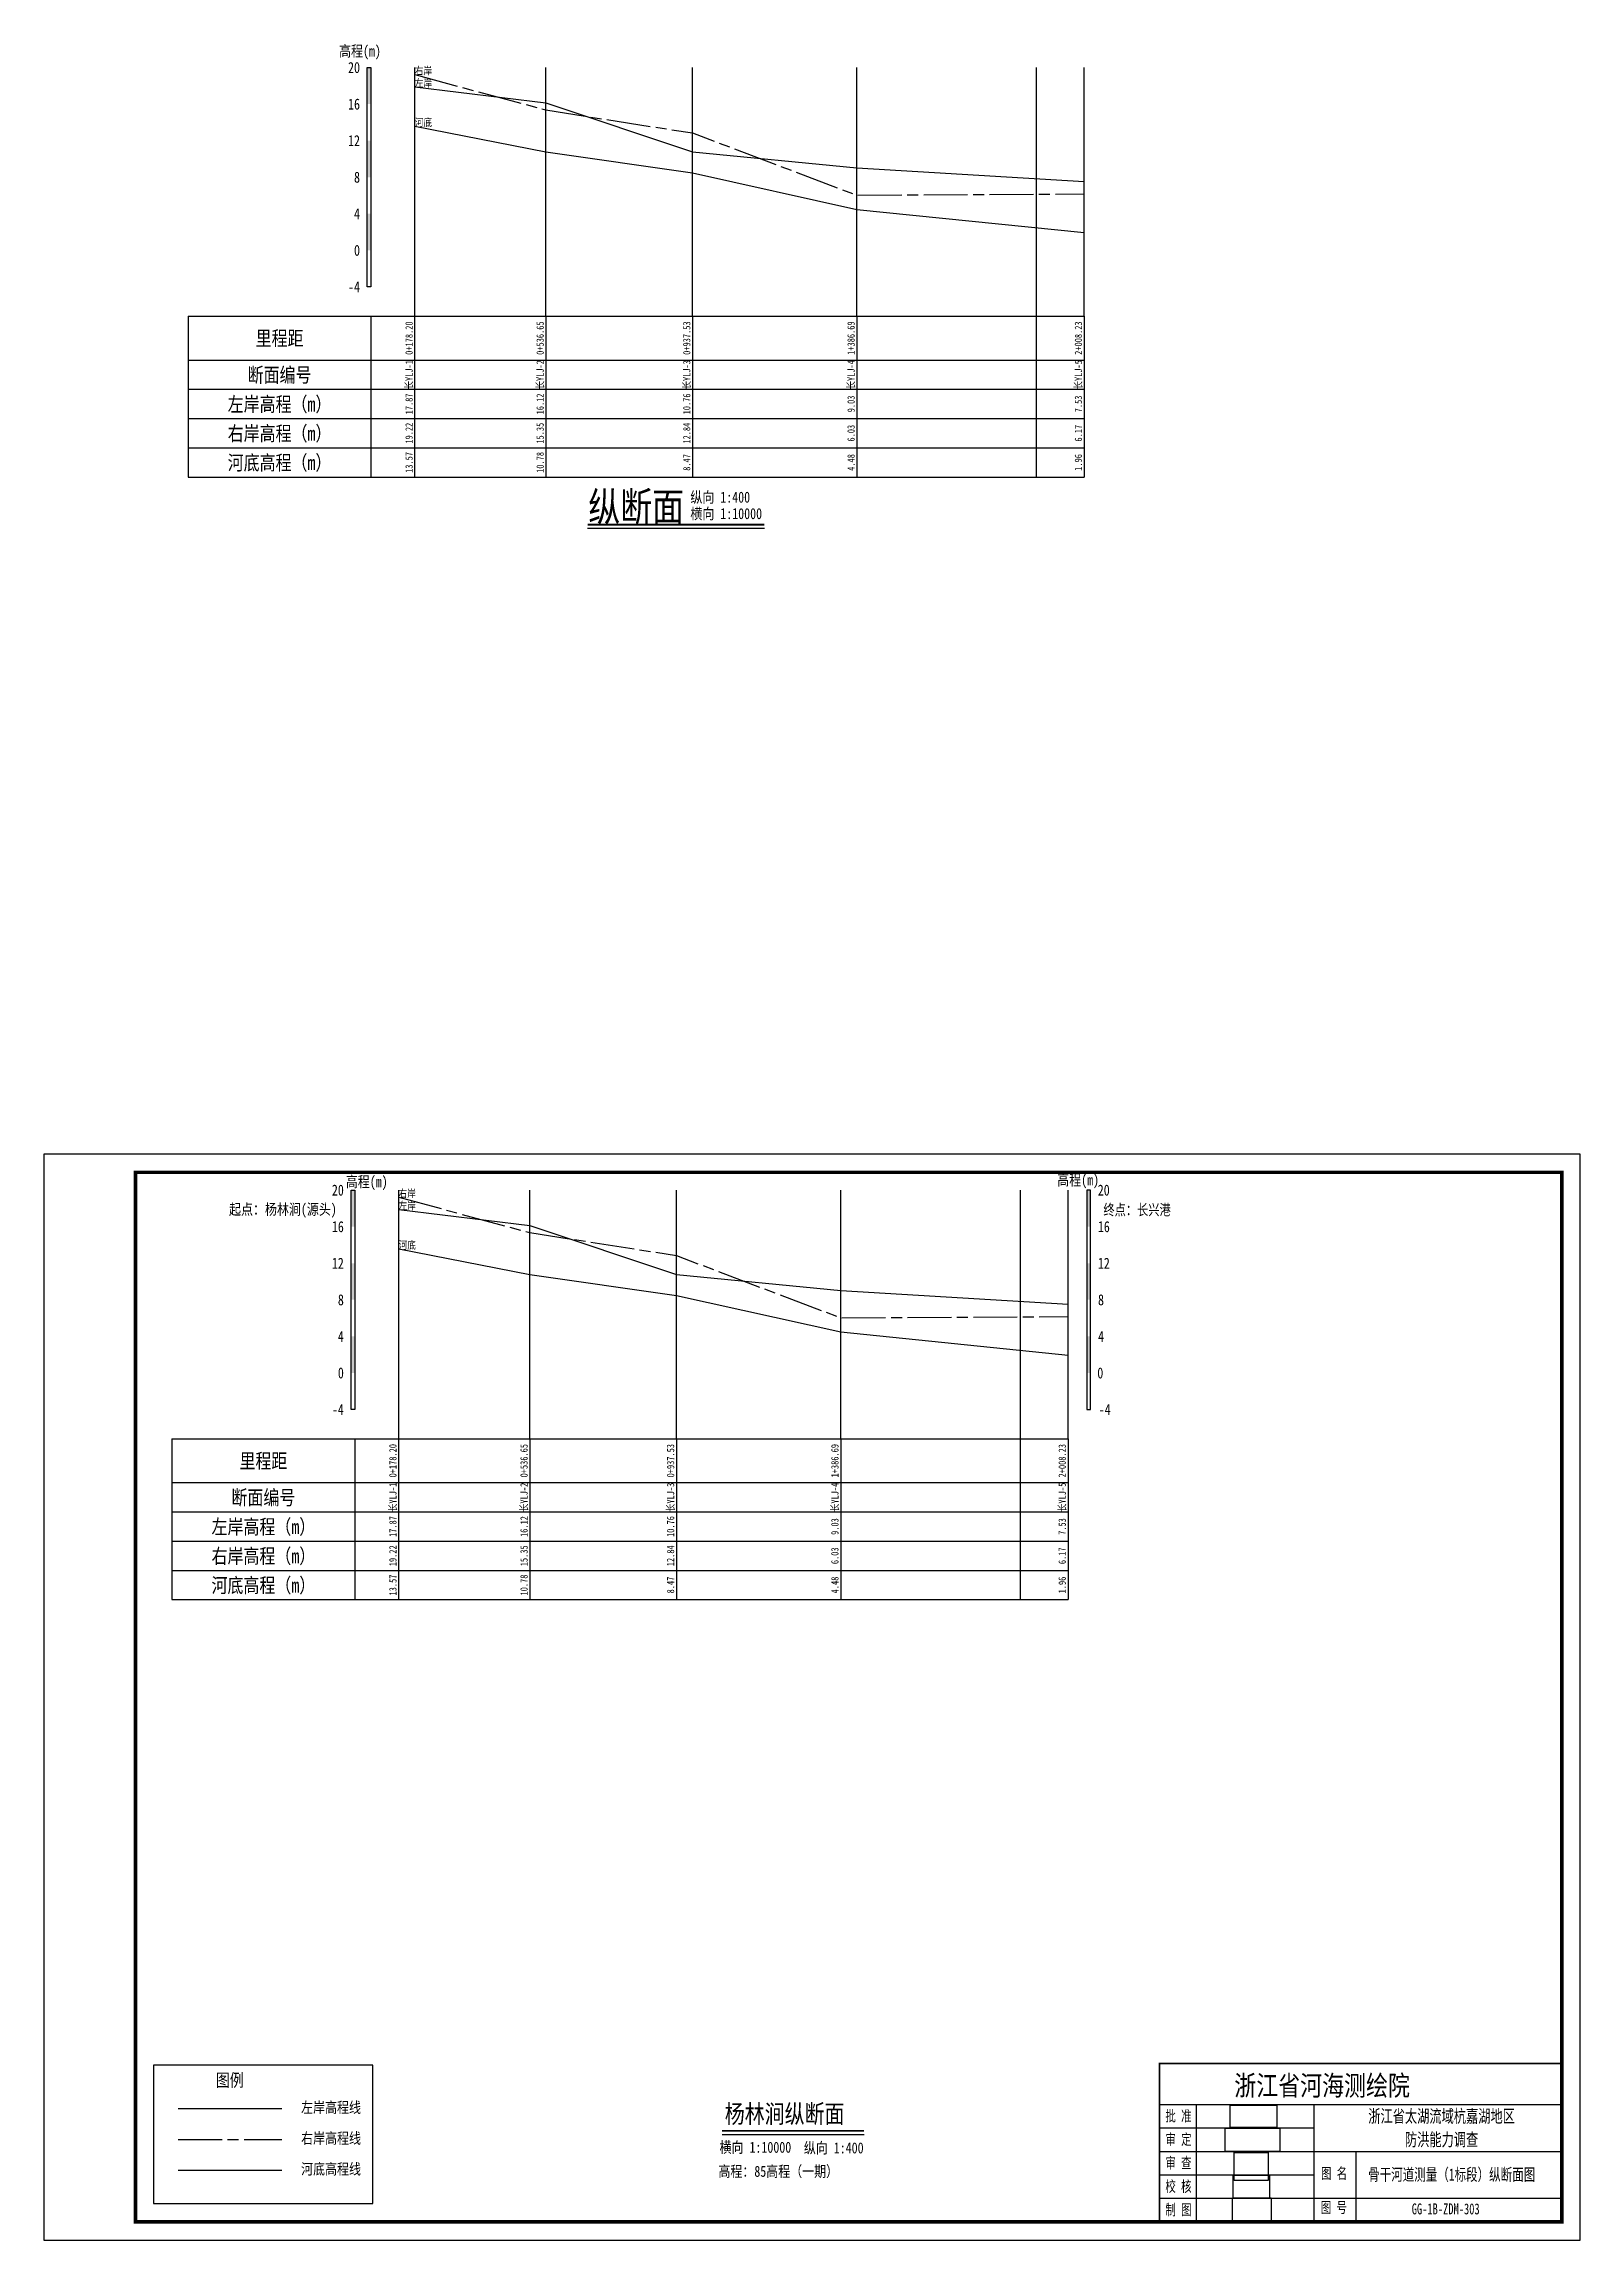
# Model space of a CAD drawing. Extents: x 532727 to 533906, y 3419736 to 3420336.
# Drawn here: x 533486 to 533906, y 3419736 to 3420336 of the extents above; entities that cross this region are included whole.
import ezdxf
from ezdxf.enums import TextEntityAlignment as Align

# ---------------------------------------------------------------- set-up
doc = ezdxf.new("R2010")
doc.units = 0
doc.header["$LTSCALE"] = 0.5
doc.linetypes.add('ACAD_ISO08W100', pattern=[36, 24, -3, 6, -3])
doc.layers.get('0').update_dxf_attribs({"linetype": 'CONTINUOUS'})
for name, color, linetype, lineweight in [('00右岸断面线', 5, 'ACAD_ISO08W100', 30), ('00左岸断面线', 6, 'CONTINUOUS', 30), ('00河底高程', 2, 'CONTINUOUS', 30), ('xxxx', 6, 'CONTINUOUS', 30)]:
    doc.layers.add(name, color=color, linetype=linetype, lineweight=lineweight)
for name, color, linetype in [('tab', 9, 'CONTINUOUS'), ('TEXT', 7, 'CONTINUOUS'), ('zdm1', 2, 'CONTINUOUS'), ('zh', 9, 'CONTINUOUS'), ('图框', 7, 'CONTINUOUS'), ('标注', 7, 'CONTINUOUS'), ('纵断面曲线名称', 7, 'CONTINUOUS'), ('高程标尺', 3, 'CONTINUOUS')]:
    doc.layers.add(name, color=color, linetype=linetype)
doc.styles.add('HZ', font='fangsong_GB2312.ttf', dxfattribs={"width": 0.8})
doc.styles.add('tk2', font='fangsong_GB2312.ttf', dxfattribs={"width": 0.8})
doc.styles.add('黑体2', font='simhei.ttf', dxfattribs={"width": 0.75, "height": 3})
picture_1 = doc.add_image_def('image1.tif', size_in_pixel=(413, 175))
picture_2 = doc.add_image_def('image2.tif', size_in_pixel=(364, 223))
picture_3 = doc.add_image_def('image3.tif', size_in_pixel=(379, 181))
picture_4 = doc.add_image_def('image4.tif', size_in_pixel=(244, 153))
picture_5 = doc.add_image_def('image5.tif', size_in_pixel=(332, 273))

msp = doc.modelspace()

# ---------------------------------------------------------------- texts
at = {"layer": 'tab', "color": 3, "style": 'HZ', "width": 0.8}
for s, p in [('0+178.20', (533587.6, 3420255.71)), ('0+536.65', (533623.44, 3420255.71)), ('0+937.53', (533663.53, 3420255.71)), ('1+386.69', (533708.45, 3420255.71)), ('2+008.23', (533770.6, 3420255.71)), ('长YLJ-1', (533587.6, 3420245.71)), ('长YLJ-2', (533623.44, 3420245.71)), ('长YLJ-3', (533663.53, 3420245.71)), ('长YLJ-4', (533708.45, 3420245.71)), ('长YLJ-5', (533770.6, 3420245.71)), ('17.87', (533587.6, 3420237.71)), ('16.12', (533623.44, 3420237.71)), ('10.76', (533663.53, 3420237.71)), ('9.03', (533708.45, 3420237.71)), ('7.53', (533770.6, 3420237.71)), ('19.22', (533587.6, 3420229.71)), ('15.35', (533623.44, 3420229.71)), ('12.84', (533663.53, 3420229.71)), ('6.03', (533708.45, 3420229.71)), ('6.17', (533770.6, 3420229.71)), ('13.57', (533587.6, 3420221.71)), ('10.78', (533623.44, 3420221.71)), ('8.47', (533663.53, 3420221.71)), ('4.48', (533708.45, 3420221.71)), ('1.96', (533770.6, 3420221.71)), ('0+178.20', (533583.18, 3419948.71)), ('0+536.65', (533619.03, 3419948.71)), ('0+937.53', (533659.11, 3419948.71)), ('1+386.69', (533704.03, 3419948.71)), ('2+008.23', (533766.18, 3419948.71)), ('长YLJ-1', (533583.18, 3419938.71)), ('长YLJ-2', (533619.03, 3419938.71)), ('长YLJ-3', (533659.11, 3419938.71)), ('长YLJ-4', (533704.03, 3419938.71)), ('长YLJ-5', (533766.18, 3419938.71)), ('17.87', (533583.18, 3419930.71)), ('16.12', (533619.03, 3419930.71)), ('10.76', (533659.11, 3419930.71)), ('9.03', (533704.03, 3419930.71)), ('7.53', (533766.18, 3419930.71)), ('19.22', (533583.18, 3419922.71)), ('15.35', (533619.03, 3419922.71)), ('12.84', (533659.11, 3419922.71)), ('6.03', (533704.03, 3419922.71)), ('6.17', (533766.18, 3419922.71)), ('13.57', (533583.18, 3419914.71)), ('10.78', (533619.03, 3419914.71)), ('8.47', (533659.11, 3419914.71)), ('4.48', (533704.03, 3419914.71)), ('1.96', (533766.18, 3419914.71))]:
    msp.add_text(s, height=2, rotation=90, dxfattribs=at).set_placement(p, align=Align.BOTTOM_CENTER)
for s, height, p in [('里程距', 3.999, (533550.6, 3420255.71)), ('断面编号', 3.999, (533550.6, 3420245.71)), ('左岸高程（m）', 3.999, (533550.6, 3420237.71)), ('右岸高程（m）', 3.999, (533550.6, 3420229.71)), ('河底高程（m）', 3.999, (533550.6, 3420221.71)), ('纵断面', 8, (533648.1, 3420209.71)), ('里程距', 3.999, (533546.18, 3419948.71)), ('断面编号', 3.999, (533546.18, 3419938.71)), ('左岸高程（m）', 3.999, (533546.18, 3419930.71)), ('右岸高程（m）', 3.999, (533546.18, 3419922.71)), ('河底高程（m）', 3.999, (533546.18, 3419914.71))]:
    msp.add_text(s, height=height, dxfattribs=at).set_placement(p, align=Align.MIDDLE)
for s, p in [('纵向 1:400', (533662.92, 3420210.71)), ('横向 1:10000', (533662.92, 3420206.21))]:
    msp.add_text(s, height=3, dxfattribs=at).set_placement(p)
at = {"layer": '图框', "color": 0, "style": 'HZ', "width": 0.8}
msp.add_text('杨林涧纵断面', height=5, dxfattribs=at).set_placement((533688.7, 3419770.17), align=Align.MIDDLE)
for s, p in [('横向 1:10000', (533670.9, 3419759.46)), ('纵向 1:400', (533693.95, 3419759.28)), ('高程：85高程（一期）', (533670.59, 3419752.87))]:
    msp.add_text(s, height=3, dxfattribs=at).set_placement(p)
at = {"layer": '标注', "linetype": 'Continuous'}
for s, style, width, p in [('起点：杨林涧(源头) ', 'HZ', 0.8, (533552.34, 3420017.29)), ('终点：长兴港 ', '黑体2', 0.75, (533785.83, 3420017.39))]:
    msp.add_text(s, height=3, dxfattribs=dict(at, style=style, width=width)).set_placement(p, align=Align.MIDDLE)
at = {"layer": '纵断面曲线名称', "color": 2, "style": 'HZ', "width": 0.8}
for p in [(533587.6, 3420324.39), (533583.18, 3420017.39)]:
    msp.add_text('左岸', height=2.1, dxfattribs=at).set_placement(p)
at = {"layer": '纵断面曲线名称', "color": 3, "style": 'HZ', "width": 0.8}
for p in [(533587.6, 3420327.76), (533583.18, 3420020.76)]:
    msp.add_text('右岸', height=2.1, dxfattribs=at).set_placement(p)
at = {"layer": '纵断面曲线名称', "color": 4, "style": 'HZ', "width": 0.8}
for p in [(533587.6, 3420313.64), (533583.18, 3420006.64)]:
    msp.add_text('河底', height=2.1, dxfattribs=at).set_placement(p)
at = {"layer": '高程标尺', "style": 'HZ', "width": 0.8}
for p in [(533572.6, 3420332.71), (533574.45, 3420023.51), (533768.95, 3420023.99)]:
    msp.add_text('高程(m)', height=3, dxfattribs=at).set_placement(p, align=Align.CENTER)
for s, p in [('20', (533572.6, 3420329.71)), ('16', (533572.6, 3420319.71)), ('12', (533572.6, 3420309.71)), ('8', (533572.6, 3420299.71)), ('4', (533572.6, 3420289.71)), ('0', (533572.6, 3420279.71)), ('-4', (533572.6, 3420269.71)), ('20', (533568.18, 3420022.71)), ('20', (533777.58, 3420022.71)), ('16', (533568.18, 3420012.71)), ('16', (533777.61, 3420012.71)), ('12', (533568.18, 3420002.71)), ('12', (533777.61, 3420002.71)), ('8', (533568.18, 3419992.71)), ('8', (533776.01, 3419992.71)), ('4', (533568.18, 3419982.71)), ('4', (533776.04, 3419982.71)), ('0', (533568.18, 3419972.71)), ('0', (533775.82, 3419972.71)), ('-4', (533568.18, 3419962.71)), ('-4', (533777.84, 3419962.71))]:
    msp.add_text(s, height=3, dxfattribs=at).set_placement(p, align=Align.MIDDLE_RIGHT)

# ---------------------------------------------------------------- blocks, each defined once
blk = doc.blocks.new('A$C0B9647FD')
at = {"lineweight": 100, "const_width": 0.5}
blk.add_lwpolyline([(0, 43.28), (-110, 43.28), (-110, 0), (0, 0), (0, 43.28)], dxfattribs=at)
at = {"layer": 'TEXT', "color": 0}
for p, q in [((-110, 32.08, 0), (0, 32.08, 0)), ((-99.92, 32.08, 0), (-99.92, 6.42, 0)), ((-67.83, 32.08, 0), (-67.83, 6.42, 0)), ((-110, 25.67, 0), (-67.83, 25.67, 0)), ((-110, 19.25, 0), (-67.83, 19.25, 0)), ((-67.83, 19.25, 0), (0, 19.25, 0)), ((-56.35, 19.25, 0), (-56.35, 0, 0)), ((-110, 12.83, 0), (-67.83, 12.83, 0)), ((-110, 6.42, 0), (0, 6.42, 0)), ((-99.92, 6.42, 0), (-99.92, 0, 0)), ((-67.83, 6.42, 0), (-67.83, 0, 0))]:
    blk.add_line(p, q, dxfattribs=at)
at = {"layer": 'TEXT', "color": 7, "ltscale": 8, "style": 'tk2'}
for tag, p, height, width in [('浙江省水利水电技术咨询中心', (-89.53, 34.51, 0), 5.5, 0.8), ('批准', (-108.38, 27.45, 0), 3, 0.7), ('审定', (-108.38, 21.04, 0), 3, 0.7), ('审 查', (-108.38, 14.62, 0), 3, 0.7), ('图名', (-65.84, 11.75, 0), 3, 0.7), ('校 核', (-108.38, 8.2, 0), 3, 0.7), ('制 图', (-108.38, 1.79, 0), 3, 0.7), ('图号', (-65.89, 2.42, 0), 3, 0.7)]:
    blk.add_attdef(tag, p, '', height=height, dxfattribs=dict(at, width=width))
at = {"layer": 'TEXT', "color": 0, "style": 'tk2', "width": 0.7}
for tag, height, p in [('浙江省太湖流域杭嘉湖地区', 3.5, (-32.86, 28.9, -206.67)), ('防洪能力调查', 3.5, (-32.86, 22.5, -206.67)), ('骨干河道测量（*标段）水系图', 3.3, (-30.1, 12.93, -206.67)), ('HJH-01', 3, (-31.74, 3.53, -206.67))]:
    blk.add_attdef(tag, text='', height=height, dxfattribs=at).set_placement(p, align=Align.MIDDLE_CENTER)
blk = doc.blocks.new('A$C72737839')
at = {"linetype": 'Continuous'}
blk.add_lwpolyline([(59.94, 0), (59.94, 37.85), (0, 37.85)], dxfattribs=at)
at = {"linetype": 'Continuous', "flags": 128}
for points in [[(0, 37.85), (0, 0)], [(0, 0), (59.94, 0)]]:
    blk.add_lwpolyline(points, dxfattribs=at)
at = {"layer": '00右岸断面线', "color": 5, "lineweight": 30}
blk.add_line((6.73, 17.55), (35.02, 17.55), dxfattribs=at)
at = {"layer": '00河底高程', "color": 2, "lineweight": 30}
blk.add_line((6.73, 9.13), (35.02, 9.13), dxfattribs=at)
at = {"layer": 'xxxx', "color": 6, "lineweight": 30}
blk.add_line((6.73, 25.97), (35.02, 25.97), dxfattribs=at)
at = {"layer": 'tab', "color": 0, "style": 'HZ', "width": 0.8}
blk.add_text('图例', height=3.5, dxfattribs=at).set_placement((20.83, 33.8), align=Align.MIDDLE)
at = {"layer": 'zdm1', "linetype": 'Continuous', "style": 'HZ', "width": 0.8}
for s, p in [('左岸高程线', (48.5, 26.33)), ('右岸高程线', (48.5, 17.91)), ('河底高程线', (48.5, 9.49))]:
    blk.add_text(s, height=3, dxfattribs=at).set_placement(p, align=Align.MIDDLE)

# ---------------------------------------------------------------- linework, layer by layer
at = {"layer": '00右岸断面线', "flags": 128}
for points in [[(533587.6, 3420327.76), (533623.44, 3420318.09), (533663.53, 3420311.81), (533708.45, 3420294.79), (533770.6, 3420295.14)], [(533583.18, 3420020.76), (533619.03, 3420011.09), (533659.11, 3420004.81), (533704.03, 3419987.79), (533766.18, 3419988.14)]]:
    msp.add_lwpolyline(points, dxfattribs=at)
at = {"layer": '00左岸断面线', "flags": 128}
for points in [[(533587.6, 3420324.39), (533623.44, 3420320.01), (533663.53, 3420306.61), (533708.45, 3420302.29), (533770.6, 3420298.54)], [(533583.18, 3420017.39), (533619.03, 3420013.01), (533659.11, 3419999.61), (533704.03, 3419995.29), (533766.18, 3419991.54)]]:
    msp.add_lwpolyline(points, dxfattribs=at)
at = {"layer": '00河底高程', "flags": 128}
for points in [[(533587.6, 3420313.64), (533623.44, 3420306.66), (533663.53, 3420300.89), (533708.45, 3420290.91), (533770.6, 3420284.61)], [(533583.18, 3420006.64), (533619.03, 3419999.66), (533659.11, 3419993.89), (533704.03, 3419983.91), (533766.18, 3419977.61)]]:
    msp.add_lwpolyline(points, dxfattribs=at)
at = {"layer": 'tab'}
for p, q in [((533525.6, 3420261.71), (533770.6, 3420261.71)), ((533525.6, 3420261.71), (533525.6, 3420217.71)), ((533575.6, 3420261.71), (533575.6, 3420217.71)), ((533587.6, 3420217.71), (533587.6, 3420261.71)), ((533623.44, 3420261.71), (533623.44, 3420217.71)), ((533663.53, 3420261.71), (533663.53, 3420217.71)), ((533708.45, 3420261.71), (533708.45, 3420217.71)), ((533757.6, 3420217.71), (533757.6, 3420261.71)), ((533770.6, 3420261.71), (533770.6, 3420217.71)), ((533525.6, 3420249.71), (533770.6, 3420249.71)), ((533525.6, 3420241.71), (533770.6, 3420241.71)), ((533525.6, 3420233.71), (533770.6, 3420233.71)), ((533525.6, 3420225.71), (533770.6, 3420225.71)), ((533525.6, 3420217.71), (533770.6, 3420217.71)), ((533521.18, 3419954.71), (533521.18, 3419910.71)), ((533521.18, 3419954.71), (533766.18, 3419954.71)), ((533521.18, 3419954.71), (533521.18, 3419910.71)), ((533571.18, 3419954.71), (533571.18, 3419910.71)), ((533583.18, 3419910.71), (533583.18, 3419954.71)), ((533619.03, 3419954.71), (533619.03, 3419910.71)), ((533659.11, 3419954.71), (533659.11, 3419910.71)), ((533704.03, 3419954.71), (533704.03, 3419910.71)), ((533753.18, 3419910.71), (533753.18, 3419954.71)), ((533766.18, 3419954.71), (533766.18, 3419910.71)), ((533521.18, 3419942.71), (533766.18, 3419942.71)), ((533521.18, 3419934.71), (533766.18, 3419934.71)), ((533521.18, 3419926.71), (533766.18, 3419926.71)), ((533521.18, 3419918.71), (533766.18, 3419918.71)), ((533521.18, 3419910.71), (533766.18, 3419910.71))]:
    msp.add_line(p, q, dxfattribs=at)
at = {"layer": 'tab', "color": 9, "const_width": 0.5, "flags": 128}
msp.add_lwpolyline([(533634.81, 3420204.71), (533683.18, 3420204.71)], dxfattribs=at)
at = {"layer": 'tab', "color": 9, "flags": 128}
msp.add_lwpolyline([(533634.81, 3420203.71), (533683.18, 3420203.71)], dxfattribs=at)
at = {"layer": 'zh', "color": 6}
for p, q in [((533587.6, 3420261.71), (533587.6, 3420329.71)), ((533623.44, 3420261.71), (533623.44, 3420329.71)), ((533663.53, 3420261.71), (533663.53, 3420329.71)), ((533708.45, 3420261.71), (533708.45, 3420329.71)), ((533770.6, 3420261.71), (533770.6, 3420329.71)), ((533583.18, 3419954.71), (533583.18, 3420022.71)), ((533619.03, 3419954.71), (533619.03, 3420022.71)), ((533659.11, 3419954.71), (533659.11, 3420022.71)), ((533704.03, 3419954.71), (533704.03, 3420022.71)), ((533766.18, 3419954.71), (533766.18, 3420022.71))]:
    msp.add_line(p, q, dxfattribs=at)
at = {"layer": 'zh'}
for p, q in [((533757.6, 3420261.71), (533757.6, 3420329.71)), ((533753.18, 3419954.71), (533753.18, 3420022.71))]:
    msp.add_line(p, q, dxfattribs=at)
at = {"layer": '图框', "flags": 128}
msp.add_lwpolyline([(533486.18, 3419735.57), (533906.18, 3419735.57), (533906.18, 3420032.57), (533486.18, 3420032.57)], close=True, dxfattribs=at)
at = {"layer": '图框', "const_width": 1, "flags": 128}
msp.add_lwpolyline([(533511.18, 3419740.57), (533901.18, 3419740.57), (533901.18, 3420027.57), (533511.18, 3420027.57)], close=True, dxfattribs=at)
at = {"layer": '图框', "color": 0, "const_width": 0.5, "flags": 128}
msp.add_lwpolyline([(533671.61, 3419765.44), (533710.43, 3419765.44)], dxfattribs=at)
at = {"layer": '图框', "color": 0, "flags": 128}
msp.add_lwpolyline([(533671.61, 3419764.44), (533710.43, 3419764.44)], dxfattribs=at)
at = {"layer": '高程标尺', "flags": 128}
for points in [[(533574.6, 3420269.71), (533574.6, 3420329.71), (533575.6, 3420329.71), (533575.6, 3420269.71)], [(533570.18, 3419962.71), (533570.18, 3420022.71), (533571.18, 3420022.71), (533571.18, 3419962.71)], [(533772.32, 3419962.71), (533772.32, 3420022.71), (533771.32, 3420022.71), (533771.32, 3419962.71)]]:
    msp.add_lwpolyline(points, close=True, dxfattribs=at)
at = {"layer": '高程标尺'}
for points in [[(533574.6, 3420319.71), (533575.6, 3420319.71), (533574.6, 3420329.71), (533575.6, 3420329.71)], [(533574.6, 3420299.71), (533575.6, 3420299.71), (533574.6, 3420309.71), (533575.6, 3420309.71)], [(533574.6, 3420279.71), (533575.6, 3420279.71), (533574.6, 3420289.71), (533575.6, 3420289.71)], [(533570.18, 3420012.71), (533571.18, 3420012.71), (533570.18, 3420022.71), (533571.18, 3420022.71)], [(533772.32, 3420012.71), (533771.32, 3420012.71), (533772.32, 3420022.71), (533771.32, 3420022.71)], [(533570.18, 3419992.71), (533571.18, 3419992.71), (533570.18, 3420002.71), (533571.18, 3420002.71)], [(533772.32, 3419992.71), (533771.32, 3419992.71), (533772.32, 3420002.71), (533771.32, 3420002.71)], [(533570.18, 3419972.71), (533571.18, 3419972.71), (533570.18, 3419982.71), (533571.18, 3419982.71)], [(533772.32, 3419972.71), (533771.32, 3419972.71), (533772.32, 3419982.71), (533771.32, 3419982.71)]]:
    msp.add_solid(points, dxfattribs=at)

# ---------------------------------------------------------------- block references
at = {"layer": '图框', "linetype": 'Continuous'}
msp.add_blockref('A$C72737839', (533516.18, 3419745.57), dxfattribs=at)
msp.add_blockref('A$C0B9647FD', (533901.18, 3419740.57), dxfattribs=at).add_auto_attribs({'图号': '图 号', '图名': '图 名', '批准': '批 准', '校 核': '校 核', '审 查': '审 查', '审定': '审 定', '制 图': '制 图', '浙江省水利水电技术咨询中心': '浙江省河海测绘院', 'HJH-01': 'GG-1B-ZDM-303', '骨干河道测量（*标段）水系图': '骨干河道测量（1标段）纵断面图', '浙江省太湖流域杭嘉湖地区': '浙江省太湖流域杭嘉湖地区', '防洪能力调查': '防洪能力调查'})

msp.set_redraw_order([(e.dxf.handle, doc.entitydb.next_handle()) for e in msp.query("TEXT MTEXT ATTDEF DIMENSION ARC_DIMENSION")])  # texts and dimensions are drawn at this point

# ---------------------------------------------------------------- pictures from other files: only their frames are drawn
at = {"linetype": 'Continuous'}
image = msp.add_image(picture_3, insert=(533810.49, 3419766.37), size_in_units=(12.82, 6.12), dxfattribs=at)
image.dxf.flags = 15
image = msp.add_image(picture_1, insert=(533809.19, 3419759.82, 0), size_in_units=(14.89, 6.31), dxfattribs=at)
image.dxf.flags = 15
image = msp.add_image(picture_5, insert=(533811.59, 3419751.89), size_in_units=(9.33, 7.67), dxfattribs=at)
image.dxf.flags = 15
image = msp.add_image(picture_4, insert=(533811.3, 3419747.02), size_in_units=(10.01, 6.28), dxfattribs=at)
image.dxf.flags = 15
image = msp.add_image(picture_2, insert=(533811.12, 3419740.58), size_in_units=(10.62, 6.51), dxfattribs=at)
image.dxf.flags = 15

doc.saveas('drawing.dxf')
